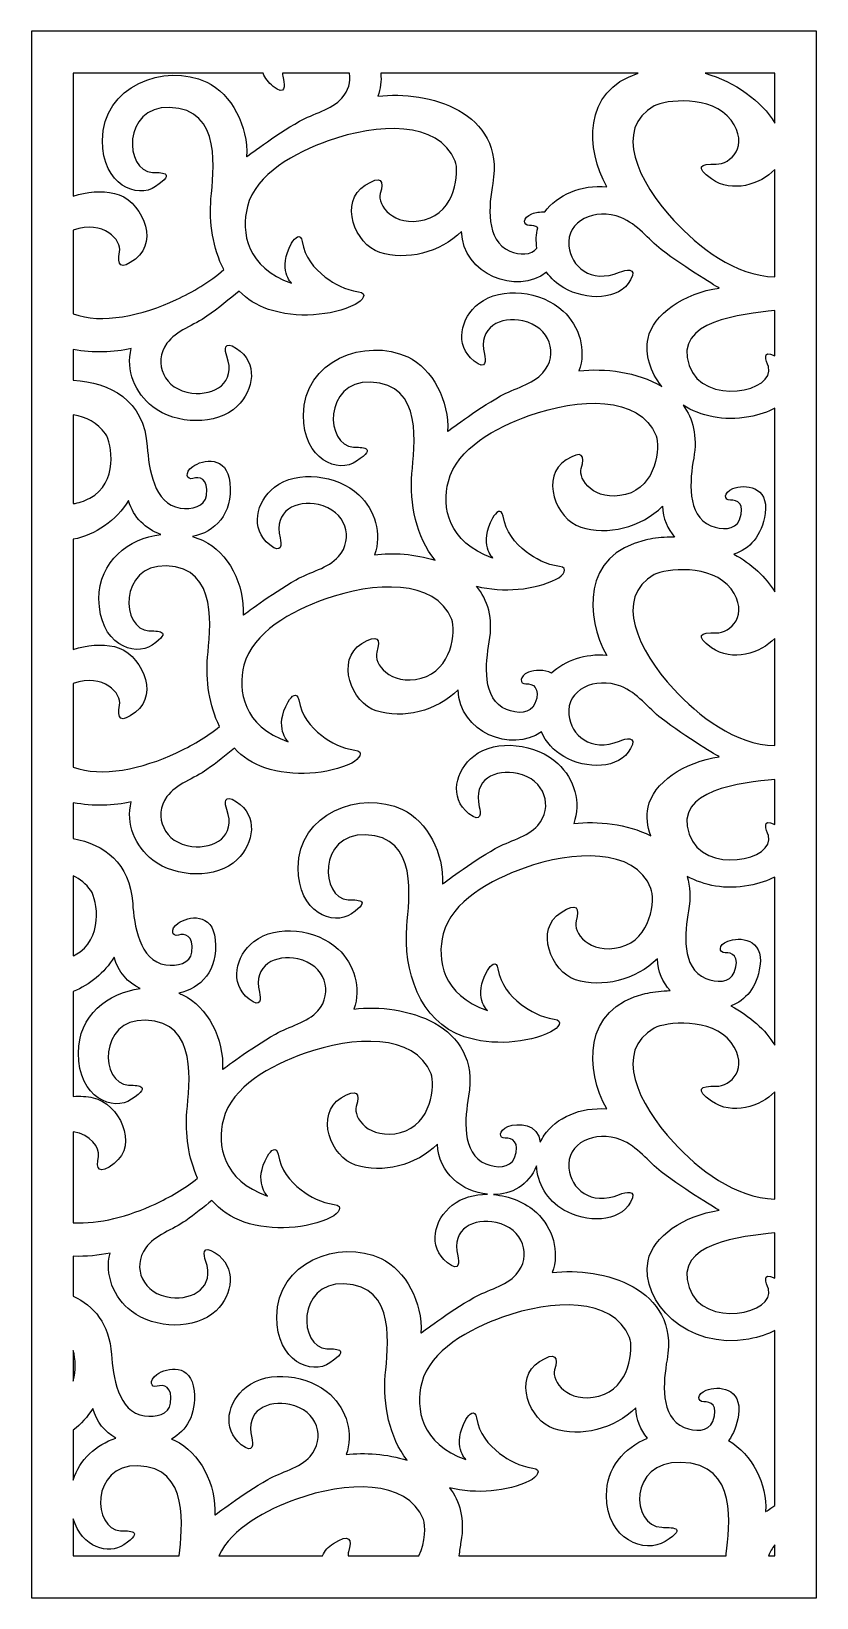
# Model space of a CAD drawing. Header units: centimetres. Extents: x -15.6 to -8.9, y -3.7 to 9.5.
import ezdxf

# ---------------------------------------------------------------- set-up
doc = ezdxf.new("R2010")
doc.units = ezdxf.units.CM
doc.header["$MEASUREMENT"] = 0
doc.layers.add('layer 1', color=7, linetype='Continuous')

msp = doc.modelspace()

# ---------------------------------------------------------------- linework, layer by layer
at = {"layer": 'layer 1', "color": 250}
for points, knots in [([(-15.57213, 9.5), (-15.57213, 9.5), (-8.93278, 9.5), (-8.93278, 9.5), (-8.93278, 9.5), (-8.93278, 9.5), (-8.93278, -3.74711), (-8.93278, -3.74711), (-8.93278, -3.74711), (-8.93278, -3.74711), (-15.57213, -3.74711), (-15.57213, -3.74711), (-15.57213, -3.74711), (-15.57213, -3.74711), (-15.57213, 9.5), (-15.57213, 9.5)], [0, 0, 0, 0, 0.2, 0.2, 0.2, 0.2, 0.4, 0.4, 0.4, 0.4, 0.6, 0.6, 0.6, 0.6, 1, 1, 1, 1]), ([(-15.21746, 9.14532), (-15.21746, 9.14532), (-15.21746, 9.14532), (-15.21746, 9.14532), (-15.21746, 9.14532), (-15.21746, 9.14532), (-13.61313, 9.14532), (-13.61313, 9.14532), (-13.61313, 9.14532), (-13.59657, 9.1047), (-13.56878, 9.06679), (-13.52796, 9.03442), (-13.52796, 9.03442), (-13.4205, 8.94926), (-13.42796, 9.04327), (-13.44023, 9.09231), (-13.44023, 9.09231), (-13.44488, 9.11088), (-13.44792, 9.12856), (-13.44947, 9.14532), (-13.44947, 9.14532), (-13.44947, 9.14532), (-12.88141, 9.14532), (-12.88141, 9.14532), (-12.88141, 9.14532), (-12.87086, 9.07371), (-12.89139, 8.99767), (-12.94612, 8.93521), (-12.94612, 8.93521), (-13.03216, 8.837), (-13.19194, 8.8039), (-13.30491, 8.73957), (-13.30491, 8.73957), (-13.52073, 8.6166), (-13.75224, 8.43927), (-13.75224, 8.43927), (-13.75224, 8.43927), (-13.73705, 8.69505), (-13.87986, 8.97289), (-14.08923, 9.07014), (-14.08923, 9.07014), (-14.4478, 9.23672), (-14.97125, 9.0388), (-14.97125, 8.57715), (-14.97125, 8.57715), (-14.97121, 8.19629), (-14.6748, 8.08177), (-14.52134, 8.18715), (-14.52134, 8.18715), (-14.33632, 8.31426), (-14.48434, 8.30427), (-14.54857, 8.30689), (-14.54857, 8.30689), (-14.78586, 8.31659), (-14.80598, 8.86734), (-14.40344, 8.8565), (-14.40344, 8.8565), (-13.94969, 8.84426), (-14.03511, 8.30855), (-14.05335, 8.08372), (-14.05335, 8.08372), (-14.06956, 7.88427), (-14.03795, 7.66459), (-13.94523, 7.48462), (-13.94523, 7.48462), (-14.06334, 7.37978), (-14.21021, 7.29456), (-14.34562, 7.23127), (-14.34562, 7.23127), (-14.63216, 7.0973), (-14.98127, 7.01924), (-15.21746, 7.11166), (-15.21746, 7.11166), (-15.21746, 7.11166), (-15.21746, 7.81934), (-15.21746, 7.81934), (-15.21746, 7.81934), (-14.96087, 7.90865), (-14.80649, 7.73142), (-14.82559, 7.63447), (-14.82559, 7.63447), (-14.8479, 7.52108), (-14.82036, 7.47653), (-14.69226, 7.57442), (-14.69226, 7.57442), (-14.48069, 7.73611), (-14.65464, 8.08294), (-14.86851, 8.12975), (-14.86851, 8.12975), (-14.9799, 8.15411), (-15.10225, 8.14454), (-15.21746, 8.10565), (-15.21746, 8.10565), (-15.21746, 8.10565), (-15.21746, 9.14532), (-15.21746, 9.14532)], [0, 0, 0, 0, 0.04, 0.04, 0.04, 0.04, 0.08, 0.08, 0.08, 0.08, 0.12, 0.12, 0.12, 0.12, 0.16, 0.16, 0.16, 0.16, 0.2, 0.2, 0.2, 0.2, 0.24, 0.24, 0.24, 0.24, 0.28, 0.28, 0.28, 0.28, 0.32, 0.32, 0.32, 0.32, 0.36, 0.36, 0.36, 0.36, 0.4, 0.4, 0.4, 0.4, 0.44, 0.44, 0.44, 0.44, 0.48, 0.48, 0.48, 0.48, 0.52, 0.52, 0.52, 0.52, 0.56, 0.56, 0.56, 0.56, 0.6, 0.6, 0.6, 0.6, 0.64, 0.64, 0.64, 0.64, 0.68, 0.68, 0.68, 0.68, 0.72, 0.72, 0.72, 0.72, 0.76, 0.76, 0.76, 0.76, 0.8, 0.8, 0.8, 0.8, 0.84, 0.84, 0.84, 0.84, 0.88, 0.88, 0.88, 0.88, 0.92, 0.92, 0.92, 0.92, 1, 1, 1, 1]), ([(-12.6181, 9.14532), (-12.6181, 9.14532), (-12.6181, 9.14532), (-12.6181, 9.14532), (-12.6181, 9.14532), (-12.6181, 9.14532), (-10.44174, 9.14532), (-10.44174, 9.14532), (-10.44174, 9.14532), (-10.91597, 8.99806), (-10.88177, 8.49643), (-10.7072, 8.18606), (-10.7072, 8.18606), (-10.92302, 8.20533), (-11.12905, 8.11418), (-11.23026, 7.97233), (-11.23026, 7.97233), (-11.27026, 7.97507), (-11.30989, 7.9684), (-11.33964, 7.95674), (-11.33964, 7.95674), (-11.42305, 7.92406), (-11.41583, 7.85519), (-11.36141, 7.85878), (-11.36141, 7.85878), (-11.33799, 7.86036), (-11.31061, 7.85515), (-11.29126, 7.8378), (-11.29126, 7.8378), (-11.30459, 7.78292), (-11.30683, 7.72479), (-11.29832, 7.66743), (-11.29832, 7.66743), (-11.34389, 7.60242), (-11.4453, 7.60839), (-11.52578, 7.64125), (-11.52578, 7.64125), (-11.73635, 7.72717), (-11.70312, 8.03472), (-11.67159, 8.21274), (-11.67159, 8.21274), (-11.56358, 8.82283), (-12.21957, 9.00304), (-12.64209, 8.95081), (-12.64209, 8.95081), (-12.61872, 9.01363), (-12.61147, 9.08005), (-12.6181, 9.14532)], [0, 0, 0, 0, 0.07692308, 0.07692308, 0.07692308, 0.07692308, 0.15384615, 0.15384615, 0.15384615, 0.15384615, 0.23076923, 0.23076923, 0.23076923, 0.23076923, 0.30769231, 0.30769231, 0.30769231, 0.30769231, 0.38461538, 0.38461538, 0.38461538, 0.38461538, 0.46153846, 0.46153846, 0.46153846, 0.46153846, 0.53846154, 0.53846154, 0.53846154, 0.53846154, 0.61538462, 0.61538462, 0.61538462, 0.61538462, 0.69230769, 0.69230769, 0.69230769, 0.69230769, 0.76923077, 0.76923077, 0.76923077, 0.76923077, 0.84615385, 0.84615385, 0.84615385, 0.84615385, 1, 1, 1, 1]), ([(-9.87528, 9.14532), (-9.87528, 9.14532), (-9.87528, 9.14532), (-9.87528, 9.14532), (-9.87528, 9.14532), (-9.87528, 9.14532), (-9.28747, 9.14532), (-9.28747, 9.14532), (-9.28747, 9.14532), (-9.28747, 9.14532), (-9.28747, 8.72447), (-9.28747, 8.72447), (-9.28747, 8.72447), (-9.39729, 8.91106), (-9.62404, 9.0724), (-9.87528, 9.14532)], [0, 0, 0, 0, 0.2, 0.2, 0.2, 0.2, 0.4, 0.4, 0.4, 0.4, 0.6, 0.6, 0.6, 0.6, 1, 1, 1, 1]), ([(-9.28747, 8.33073), (-9.28747, 8.33073), (-9.28747, 8.33073), (-9.28747, 8.33073), (-9.28747, 8.33073), (-9.28747, 8.33073), (-9.28747, 7.42394), (-9.28747, 7.42394), (-9.28747, 7.42394), (-9.62101, 7.42925), (-9.93594, 7.67952), (-10.14125, 7.90103), (-10.14125, 7.90103), (-10.44491, 8.22853), (-10.65169, 8.67571), (-10.30578, 8.86953), (-10.30578, 8.86953), (-10.21527, 8.92019), (-9.81914, 8.96541), (-9.65667, 8.74891), (-9.65667, 8.74891), (-9.49418, 8.53243), (-9.6652, 8.37266), (-9.78201, 8.37728), (-9.78201, 8.37728), (-9.91833, 8.38265), (-9.96374, 8.35264), (-9.82159, 8.25158), (-9.82159, 8.25158), (-9.64829, 8.12837), (-9.40536, 8.20409), (-9.28747, 8.33073)], [0, 0, 0, 0, 0.11111111, 0.11111111, 0.11111111, 0.11111111, 0.22222222, 0.22222222, 0.22222222, 0.22222222, 0.33333333, 0.33333333, 0.33333333, 0.33333333, 0.44444444, 0.44444444, 0.44444444, 0.44444444, 0.55555556, 0.55555556, 0.55555556, 0.55555556, 0.66666667, 0.66666667, 0.66666667, 0.66666667, 0.77777778, 0.77777778, 0.77777778, 0.77777778, 1, 1, 1, 1]), ([(-15.21746, 6.54925), (-15.21746, 6.54925), (-15.21746, 6.54925), (-15.21746, 6.54925), (-15.21746, 6.54925), (-15.21746, 6.54925), (-15.21746, 6.80942), (-15.21746, 6.80942), (-15.21746, 6.80942), (-15.05068, 6.7775), (-14.873, 6.78411), (-14.72684, 6.81661), (-14.72684, 6.81661), (-14.77502, 6.63566), (-14.6954, 6.43871), (-14.54577, 6.32448), (-14.54577, 6.32448), (-14.34824, 6.17369), (-14.00652, 6.16199), (-13.83117, 6.329), (-13.83117, 6.329), (-13.68841, 6.46492), (-13.65469, 6.70024), (-13.83702, 6.81824), (-13.83702, 6.81824), (-13.95214, 6.89275), (-13.93571, 6.79988), (-13.91879, 6.75223), (-13.91879, 6.75223), (-13.8384, 6.52573), (-14.02476, 6.41809), (-14.214, 6.44021), (-14.214, 6.44021), (-14.45068, 6.46794), (-14.54492, 6.69553), (-14.4257, 6.8613), (-14.4257, 6.8613), (-14.34946, 6.96728), (-14.19357, 7.0155), (-14.0873, 7.0904), (-14.0873, 7.0904), (-13.99133, 7.15801), (-13.89304, 7.23804), (-13.81606, 7.30367), (-13.81606, 7.30367), (-13.74904, 7.23553), (-13.66687, 7.18159), (-13.56805, 7.14845), (-13.56805, 7.14845), (-13.33177, 7.06927), (-13.03412, 7.09158), (-12.83452, 7.18926), (-12.83452, 7.18926), (-12.77114, 7.22029), (-12.72372, 7.28736), (-12.80702, 7.29802), (-12.80702, 7.29802), (-12.92043, 7.31257), (-13.01021, 7.36362), (-13.08709, 7.42164), (-13.08709, 7.42164), (-13.18587, 7.4963), (-13.25863, 7.59091), (-13.28283, 7.72269), (-13.28283, 7.72269), (-13.29649, 7.79699), (-13.34309, 7.75654), (-13.37135, 7.70723), (-13.37135, 7.70723), (-13.49711, 7.48795), (-13.3713, 7.36904), (-13.3713, 7.36904), (-13.3713, 7.36904), (-13.75323, 7.50185), (-13.80061, 7.80027), (-13.74534, 8.01764), (-13.74534, 8.01764), (-13.67523, 8.29337), (-13.34154, 8.47503), (-13.06127, 8.57461), (-13.06127, 8.57461), (-12.64902, 8.72105), (-12.12773, 8.74971), (-11.98905, 8.40301), (-11.98905, 8.40301), (-11.95276, 8.31229), (-11.9836, 7.97134), (-12.24844, 7.90601), (-12.24844, 7.90601), (-12.51329, 7.84074), (-12.65049, 8.0324), (-12.62212, 8.12725), (-12.62212, 8.12725), (-12.58906, 8.23801), (-12.61219, 8.28496), (-12.7491, 8.19982), (-12.7491, 8.19982), (-12.97518, 8.05915), (-12.83523, 7.69721), (-12.62686, 7.63014), (-12.62686, 7.63014), (-12.40237, 7.55791), (-12.11744, 7.62579), (-11.93461, 7.80802), (-11.93461, 7.80802), (-11.92696, 7.44265), (-11.46556, 7.26558), (-11.2164, 7.4633), (-11.2164, 7.4633), (-11.17936, 7.41109), (-11.13074, 7.36533), (-11.07087, 7.33088), (-11.07087, 7.33088), (-10.88135, 7.22166), (-10.60123, 7.22166), (-10.50546, 7.39814), (-10.50546, 7.39814), (-10.44503, 7.50955), (-10.54888, 7.48324), (-10.60031, 7.46218), (-10.60031, 7.46218), (-10.84463, 7.36223), (-11.01115, 7.51364), (-11.02801, 7.68404), (-11.02801, 7.68404), (-11.04907, 7.89722), (-10.80659, 8.00955), (-10.58783, 7.92498), (-10.58783, 7.92498), (-10.44788, 7.87089), (-10.35699, 7.73897), (-10.24645, 7.65434), (-10.24645, 7.65434), (-10.03509, 7.49264), (-9.757, 7.32881), (-9.757, 7.32881), (-9.757, 7.32881), (-10.05151, 7.288), (-10.3181, 7.10517), (-10.35815, 6.90257), (-10.35815, 6.90257), (-10.38512, 6.76599), (-10.33964, 6.61914), (-10.24271, 6.49718), (-10.24271, 6.49718), (-10.44768, 6.61964), (-10.7261, 6.65412), (-10.94299, 6.62732), (-10.94299, 6.62732), (-10.87771, 6.80282), (-10.9381, 7.00646), (-11.0761, 7.13453), (-11.0761, 7.13453), (-11.25826, 7.30354), (-11.59728, 7.3479), (-11.78783, 7.19848), (-11.78783, 7.19848), (-11.94297, 7.07685), (-11.99906, 6.84582), (-11.82888, 6.71092), (-11.82888, 6.71092), (-11.72141, 6.62574), (-11.72887, 6.71973), (-11.74114, 6.76882), (-11.74114, 6.76882), (-11.79949, 7.00199), (-11.60367, 7.09127), (-11.41741, 7.05109), (-11.41741, 7.05109), (-11.18449, 7.00081), (-11.11247, 6.76525), (-11.24704, 6.6117), (-11.24704, 6.6117), (-11.33309, 6.51346), (-11.49287, 6.4804), (-11.60585, 6.41605), (-11.60585, 6.41605), (-11.82166, 6.2931), (-12.05316, 6.11574), (-12.05316, 6.11574), (-12.05316, 6.11574), (-12.03796, 6.37154), (-12.18077, 6.64936), (-12.39015, 6.74665), (-12.39015, 6.74665), (-12.74872, 6.9132), (-13.27218, 6.71526), (-13.27214, 6.2536), (-13.27214, 6.2536), (-13.27214, 5.87274), (-12.97573, 5.75824), (-12.82228, 5.86363), (-12.82228, 5.86363), (-12.63726, 5.99072), (-12.78528, 5.98076), (-12.84951, 5.98338), (-12.84951, 5.98338), (-13.08678, 5.99307), (-13.1069, 6.54384), (-12.70438, 6.53297), (-12.70438, 6.53297), (-12.25059, 6.52076), (-12.33605, 5.98506), (-12.35428, 5.76023), (-12.35428, 5.76023), (-12.3748, 5.50745), (-12.31858, 5.22217), (-12.15848, 5.02639), (-12.15848, 5.02639), (-12.32776, 5.08029), (-12.51531, 5.09268), (-12.67112, 5.07342), (-12.67112, 5.07342), (-12.60583, 5.24896), (-12.66622, 5.45261), (-12.80421, 5.58068), (-12.80421, 5.58068), (-12.98638, 5.74968), (-13.32541, 5.79405), (-13.51596, 5.64462), (-13.51596, 5.64462), (-13.67108, 5.523), (-13.72718, 5.29197), (-13.55701, 5.15704), (-13.55701, 5.15704), (-13.44953, 5.07189), (-13.45699, 5.16587), (-13.46926, 5.21493), (-13.46926, 5.21493), (-13.52761, 5.44814), (-13.33178, 5.53741), (-13.14554, 5.49723), (-13.14554, 5.49723), (-12.9126, 5.44696), (-12.84059, 5.2114), (-12.97516, 5.05781), (-12.97516, 5.05781), (-13.06122, 4.9596), (-13.221, 4.92655), (-13.33396, 4.86221), (-13.33396, 4.86221), (-13.54978, 4.73924), (-13.78128, 4.56187), (-13.78128, 4.56187), (-13.78128, 4.56187), (-13.7661, 4.81769), (-13.90891, 5.09552), (-14.11828, 5.19279), (-14.11828, 5.19279), (-14.14768, 5.20644), (-14.17824, 5.21757), (-14.20946, 5.22637), (-14.20946, 5.22637), (-14.0222, 5.26482), (-13.86622, 5.41463), (-13.89334, 5.68055), (-13.89334, 5.68055), (-13.91723, 5.91524), (-14.12191, 5.88036), (-14.20807, 5.81922), (-14.20807, 5.81922), (-14.28117, 5.76744), (-14.25758, 5.70234), (-14.20564, 5.71896), (-14.20564, 5.71896), (-14.15373, 5.73553), (-14.07187, 5.72224), (-14.09149, 5.57536), (-14.09149, 5.57536), (-14.10437, 5.47894), (-14.21719, 5.45431), (-14.31278, 5.46822), (-14.31278, 5.46822), (-14.53785, 5.50092), (-14.57966, 5.80739), (-14.59191, 5.98781), (-14.59191, 5.98781), (-14.61892, 6.38432), (-14.90842, 6.5335), (-15.21746, 6.54925)], [0, 0, 0, 0, 0.01408451, 0.01408451, 0.01408451, 0.01408451, 0.02816901, 0.02816901, 0.02816901, 0.02816901, 0.04225352, 0.04225352, 0.04225352, 0.04225352, 0.05633803, 0.05633803, 0.05633803, 0.05633803, 0.07042254, 0.07042254, 0.07042254, 0.07042254, 0.08450704, 0.08450704, 0.08450704, 0.08450704, 0.09859155, 0.09859155, 0.09859155, 0.09859155, 0.11267606, 0.11267606, 0.11267606, 0.11267606, 0.12676056, 0.12676056, 0.12676056, 0.12676056, 0.14084507, 0.14084507, 0.14084507, 0.14084507, 0.15492958, 0.15492958, 0.15492958, 0.15492958, 0.16901408, 0.16901408, 0.16901408, 0.16901408, 0.18309859, 0.18309859, 0.18309859, 0.18309859, 0.1971831, 0.1971831, 0.1971831, 0.1971831, 0.21126761, 0.21126761, 0.21126761, 0.21126761, 0.22535211, 0.22535211, 0.22535211, 0.22535211, 0.23943662, 0.23943662, 0.23943662, 0.23943662, 0.25352113, 0.25352113, 0.25352113, 0.25352113, 0.26760563, 0.26760563, 0.26760563, 0.26760563, 0.28169014, 0.28169014, 0.28169014, 0.28169014, 0.29577465, 0.29577465, 0.29577465, 0.29577465, 0.30985915, 0.30985915, 0.30985915, 0.30985915, 0.32394366, 0.32394366, 0.32394366, 0.32394366, 0.33802817, 0.33802817, 0.33802817, 0.33802817, 0.35211268, 0.35211268, 0.35211268, 0.35211268, 0.36619718, 0.36619718, 0.36619718, 0.36619718, 0.38028169, 0.38028169, 0.38028169, 0.38028169, 0.3943662, 0.3943662, 0.3943662, 0.3943662, 0.4084507, 0.4084507, 0.4084507, 0.4084507, 0.42253521, 0.42253521, 0.42253521, 0.42253521, 0.43661972, 0.43661972, 0.43661972, 0.43661972, 0.45070423, 0.45070423, 0.45070423, 0.45070423, 0.46478873, 0.46478873, 0.46478873, 0.46478873, 0.47887324, 0.47887324, 0.47887324, 0.47887324, 0.49295775, 0.49295775, 0.49295775, 0.49295775, 0.50704225, 0.50704225, 0.50704225, 0.50704225, 0.52112676, 0.52112676, 0.52112676, 0.52112676, 0.53521127, 0.53521127, 0.53521127, 0.53521127, 0.54929577, 0.54929577, 0.54929577, 0.54929577, 0.56338028, 0.56338028, 0.56338028, 0.56338028, 0.57746479, 0.57746479, 0.57746479, 0.57746479, 0.5915493, 0.5915493, 0.5915493, 0.5915493, 0.6056338, 0.6056338, 0.6056338, 0.6056338, 0.61971831, 0.61971831, 0.61971831, 0.61971831, 0.63380282, 0.63380282, 0.63380282, 0.63380282, 0.64788732, 0.64788732, 0.64788732, 0.64788732, 0.66197183, 0.66197183, 0.66197183, 0.66197183, 0.67605634, 0.67605634, 0.67605634, 0.67605634, 0.69014085, 0.69014085, 0.69014085, 0.69014085, 0.70422535, 0.70422535, 0.70422535, 0.70422535, 0.71830986, 0.71830986, 0.71830986, 0.71830986, 0.73239437, 0.73239437, 0.73239437, 0.73239437, 0.74647887, 0.74647887, 0.74647887, 0.74647887, 0.76056338, 0.76056338, 0.76056338, 0.76056338, 0.77464789, 0.77464789, 0.77464789, 0.77464789, 0.78873239, 0.78873239, 0.78873239, 0.78873239, 0.8028169, 0.8028169, 0.8028169, 0.8028169, 0.81690141, 0.81690141, 0.81690141, 0.81690141, 0.83098592, 0.83098592, 0.83098592, 0.83098592, 0.84507042, 0.84507042, 0.84507042, 0.84507042, 0.85915493, 0.85915493, 0.85915493, 0.85915493, 0.87323944, 0.87323944, 0.87323944, 0.87323944, 0.88732394, 0.88732394, 0.88732394, 0.88732394, 0.90140845, 0.90140845, 0.90140845, 0.90140845, 0.91549296, 0.91549296, 0.91549296, 0.91549296, 0.92957746, 0.92957746, 0.92957746, 0.92957746, 0.94366197, 0.94366197, 0.94366197, 0.94366197, 0.95774648, 0.95774648, 0.95774648, 0.95774648, 0.97183099, 0.97183099, 0.97183099, 0.97183099, 1, 1, 1, 1]), ([(-9.28747, 7.13818), (-9.28747, 7.13818), (-9.28747, 7.13818), (-9.28747, 7.13818), (-9.28747, 7.13818), (-9.28747, 7.13818), (-9.28747, 6.7559), (-9.28747, 6.7559), (-9.28747, 6.7559), (-9.40356, 6.81241), (-9.35667, 6.71263), (-9.34082, 6.66436), (-9.34082, 6.66436), (-9.2724, 6.45601), (-9.88889, 6.32218), (-10.01123, 6.67447), (-10.01123, 6.67447), (-10.14363, 7.05551), (-9.56472, 7.10672), (-9.28747, 7.13818)], [0, 0, 0, 0, 0.16666667, 0.16666667, 0.16666667, 0.16666667, 0.33333333, 0.33333333, 0.33333333, 0.33333333, 0.5, 0.5, 0.5, 0.5, 0.66666667, 0.66666667, 0.66666667, 0.66666667, 1, 1, 1, 1]), ([(-10.13351, 5.2219), (-10.13351, 5.2219), (-10.13351, 5.2219), (-10.13351, 5.2219), (-10.13351, 5.2219), (-10.19419, 5.29118), (-10.23334, 5.38016), (-10.23555, 5.48448), (-10.23555, 5.48448), (-10.41836, 5.30223), (-10.70328, 5.23436), (-10.9278, 5.30665), (-10.9278, 5.30665), (-11.13617, 5.37371), (-11.27612, 5.7356), (-11.05003, 5.87627), (-11.05003, 5.87627), (-10.91313, 5.96145), (-10.88996, 5.91446), (-10.92305, 5.80376), (-10.92305, 5.80376), (-10.9514, 5.7089), (-10.81421, 5.5172), (-10.54937, 5.58252), (-10.54937, 5.58252), (-10.28453, 5.6478), (-10.25367, 5.98877), (-10.28997, 6.07946), (-10.28997, 6.07946), (-10.42864, 6.42618), (-10.94994, 6.39756), (-11.36219, 6.25105), (-11.36219, 6.25105), (-11.64246, 6.1515), (-11.97614, 5.96988), (-12.04626, 5.6941), (-12.04626, 5.6941), (-12.10154, 5.47677), (-12.05415, 5.17833), (-11.67224, 5.04548), (-11.67224, 5.04548), (-11.67224, 5.04548), (-11.79801, 5.16442), (-11.67229, 5.38369), (-11.67229, 5.38369), (-11.64401, 5.43298), (-11.59742, 5.47348), (-11.58377, 5.39918), (-11.58377, 5.39918), (-11.55954, 5.26739), (-11.48679, 5.17275), (-11.38801, 5.09815), (-11.38801, 5.09815), (-11.31115, 5.04008), (-11.22137, 4.98904), (-11.10796, 4.9745), (-11.10796, 4.9745), (-11.02465, 4.96383), (-11.07206, 4.89676), (-11.13543, 4.86576), (-11.13543, 4.86576), (-11.31836, 4.77621), (-11.58365, 4.74998), (-11.80858, 4.80721), (-11.80858, 4.80721), (-11.71298, 4.69229), (-11.66486, 4.53744), (-11.70065, 4.33537), (-11.70065, 4.33537), (-11.73217, 4.15732), (-11.7654, 3.84977), (-11.55484, 3.76385), (-11.55484, 3.76385), (-11.46537, 3.72734), (-11.34995, 3.72405), (-11.31426, 3.81454), (-11.31426, 3.81454), (-11.25984, 3.95238), (-11.33602, 3.98505), (-11.39045, 3.98144), (-11.39045, 3.98144), (-11.44485, 3.9778), (-11.4521, 4.04671), (-11.36867, 4.07939), (-11.36867, 4.07939), (-11.31699, 4.0996), (-11.23534, 4.10492), (-11.17427, 4.07153), (-11.17427, 4.07153), (-11.06312, 4.17592), (-10.88862, 4.23779), (-10.7072, 4.22155), (-10.7072, 4.22155), (-10.88881, 4.5445), (-10.91862, 5.07448), (-10.3819, 5.19694), (-10.3819, 5.19694), (-10.32634, 5.20961), (-10.26478, 5.21796), (-10.19666, 5.22121), (-10.19666, 5.22121), (-10.17569, 5.22221), (-10.15465, 5.22238), (-10.13351, 5.2219)], [0, 0, 0, 0, 0.03703704, 0.03703704, 0.03703704, 0.03703704, 0.07407407, 0.07407407, 0.07407407, 0.07407407, 0.11111111, 0.11111111, 0.11111111, 0.11111111, 0.14814815, 0.14814815, 0.14814815, 0.14814815, 0.18518519, 0.18518519, 0.18518519, 0.18518519, 0.22222222, 0.22222222, 0.22222222, 0.22222222, 0.25925926, 0.25925926, 0.25925926, 0.25925926, 0.2962963, 0.2962963, 0.2962963, 0.2962963, 0.33333333, 0.33333333, 0.33333333, 0.33333333, 0.37037037, 0.37037037, 0.37037037, 0.37037037, 0.40740741, 0.40740741, 0.40740741, 0.40740741, 0.44444444, 0.44444444, 0.44444444, 0.44444444, 0.48148148, 0.48148148, 0.48148148, 0.48148148, 0.51851852, 0.51851852, 0.51851852, 0.51851852, 0.55555556, 0.55555556, 0.55555556, 0.55555556, 0.59259259, 0.59259259, 0.59259259, 0.59259259, 0.62962963, 0.62962963, 0.62962963, 0.62962963, 0.66666667, 0.66666667, 0.66666667, 0.66666667, 0.7037037, 0.7037037, 0.7037037, 0.7037037, 0.74074074, 0.74074074, 0.74074074, 0.74074074, 0.77777778, 0.77777778, 0.77777778, 0.77777778, 0.81481481, 0.81481481, 0.81481481, 0.81481481, 0.85185185, 0.85185185, 0.85185185, 0.85185185, 0.88888889, 0.88888889, 0.88888889, 0.88888889, 0.92592593, 0.92592593, 0.92592593, 0.92592593, 1, 1, 1, 1]), ([(-15.21746, 5.50557), (-15.21746, 5.50557), (-15.21746, 5.50557), (-15.21746, 5.50557), (-15.21746, 5.50557), (-15.21746, 5.50557), (-15.21746, 6.25738), (-15.21746, 6.25738), (-15.21746, 6.25738), (-15.10814, 6.24021), (-15.01346, 6.1901), (-14.94583, 6.09605), (-14.94583, 6.09605), (-14.88875, 6.01676), (-14.8366, 5.67838), (-15.07795, 5.55128), (-15.07795, 5.55128), (-15.12742, 5.52522), (-15.17426, 5.51098), (-15.21746, 5.50557)], [0, 0, 0, 0, 0.16666667, 0.16666667, 0.16666667, 0.16666667, 0.33333333, 0.33333333, 0.33333333, 0.33333333, 0.5, 0.5, 0.5, 0.5, 0.66666667, 0.66666667, 0.66666667, 0.66666667, 1, 1, 1, 1]), ([(-9.28747, 6.31234), (-9.28747, 6.31234), (-9.28747, 6.31234), (-9.28747, 6.31234), (-9.28747, 6.31234), (-9.28747, 6.31234), (-9.28747, 4.76004), (-9.28747, 4.76004), (-9.28747, 4.76004), (-9.36004, 4.88332), (-9.48365, 4.99553), (-9.63167, 5.07856), (-9.63167, 5.07856), (-9.50229, 5.1211), (-9.39585, 5.2306), (-9.36846, 5.42279), (-9.36846, 5.42279), (-9.33519, 5.65637), (-9.54219, 5.67176), (-9.64056, 5.63325), (-9.64056, 5.63325), (-9.72398, 5.60057), (-9.71673, 5.53165), (-9.66233, 5.53528), (-9.66233, 5.53528), (-9.60791, 5.5389), (-9.53173, 5.50624), (-9.58614, 5.36839), (-9.58614, 5.36839), (-9.62184, 5.27791), (-9.73725, 5.28119), (-9.82672, 5.3177), (-9.82672, 5.3177), (-10.03728, 5.40363), (-10.00406, 5.71116), (-9.97253, 5.88922), (-9.97253, 5.88922), (-9.93908, 6.07809), (-9.97894, 6.22571), (-10.06239, 6.33806), (-10.06239, 6.33806), (-9.91328, 6.24587), (-9.71964, 6.19977), (-9.5052, 6.23979), (-9.5052, 6.23979), (-9.41603, 6.25643), (-9.34412, 6.28175), (-9.28747, 6.31234)], [0, 0, 0, 0, 0.07692308, 0.07692308, 0.07692308, 0.07692308, 0.15384615, 0.15384615, 0.15384615, 0.15384615, 0.23076923, 0.23076923, 0.23076923, 0.23076923, 0.30769231, 0.30769231, 0.30769231, 0.30769231, 0.38461538, 0.38461538, 0.38461538, 0.38461538, 0.46153846, 0.46153846, 0.46153846, 0.46153846, 0.53846154, 0.53846154, 0.53846154, 0.53846154, 0.61538462, 0.61538462, 0.61538462, 0.61538462, 0.69230769, 0.69230769, 0.69230769, 0.69230769, 0.76923077, 0.76923077, 0.76923077, 0.76923077, 0.84615385, 0.84615385, 0.84615385, 0.84615385, 1, 1, 1, 1]), ([(-15.21746, 3.27784), (-15.21746, 3.27784), (-15.21746, 3.27784), (-15.21746, 3.27784), (-15.21746, 3.27784), (-15.21746, 3.27784), (-15.21746, 3.9855), (-15.21746, 3.9855), (-15.21746, 3.9855), (-14.96087, 4.07482), (-14.80649, 3.89763), (-14.82559, 3.80063), (-14.82559, 3.80063), (-14.8479, 3.68725), (-14.82036, 3.6427), (-14.69226, 3.7406), (-14.69226, 3.7406), (-14.48069, 3.90227), (-14.65464, 4.24913), (-14.86851, 4.29591), (-14.86851, 4.29591), (-14.9799, 4.32033), (-15.10225, 4.31076), (-15.21746, 4.27186), (-15.21746, 4.27186), (-15.21746, 4.27186), (-15.21746, 5.20382), (-15.21746, 5.20382), (-15.21746, 5.20382), (-15.03256, 5.24145), (-14.85317, 5.36065), (-14.74971, 5.53168), (-14.74971, 5.53168), (-14.71038, 5.3861), (-14.60371, 5.29026), (-14.47838, 5.24561), (-14.47838, 5.24561), (-14.75083, 5.21143), (-15.0003, 5.01847), (-15.00027, 4.69974), (-15.00027, 4.69974), (-15.00027, 4.31889), (-14.70385, 4.20437), (-14.55042, 4.30978), (-14.55042, 4.30978), (-14.36537, 4.43686), (-14.51339, 4.42691), (-14.57762, 4.42952), (-14.57762, 4.42952), (-14.81491, 4.43919), (-14.83503, 4.98999), (-14.4325, 4.97912), (-14.4325, 4.97912), (-13.97873, 4.96691), (-14.06416, 4.43118), (-14.0824, 4.20637), (-14.0824, 4.20637), (-14.0982, 4.01176), (-14.06849, 3.79786), (-13.98093, 3.62044), (-13.98093, 3.62044), (-14.09217, 3.52941), (-14.22355, 3.45453), (-14.34562, 3.39745), (-14.34562, 3.39745), (-14.63216, 3.26348), (-14.98127, 3.18544), (-15.21746, 3.27784)], [0, 0, 0, 0, 0.05555556, 0.05555556, 0.05555556, 0.05555556, 0.11111111, 0.11111111, 0.11111111, 0.11111111, 0.16666667, 0.16666667, 0.16666667, 0.16666667, 0.22222222, 0.22222222, 0.22222222, 0.22222222, 0.27777778, 0.27777778, 0.27777778, 0.27777778, 0.33333333, 0.33333333, 0.33333333, 0.33333333, 0.38888889, 0.38888889, 0.38888889, 0.38888889, 0.44444444, 0.44444444, 0.44444444, 0.44444444, 0.5, 0.5, 0.5, 0.5, 0.55555556, 0.55555556, 0.55555556, 0.55555556, 0.61111111, 0.61111111, 0.61111111, 0.61111111, 0.66666667, 0.66666667, 0.66666667, 0.66666667, 0.72222222, 0.72222222, 0.72222222, 0.72222222, 0.77777778, 0.77777778, 0.77777778, 0.77777778, 0.83333333, 0.83333333, 0.83333333, 0.83333333, 0.88888889, 0.88888889, 0.88888889, 0.88888889, 1, 1, 1, 1]), ([(-9.28747, 4.36626), (-9.28747, 4.36626), (-9.28747, 4.36626), (-9.28747, 4.36626), (-9.28747, 4.36626), (-9.28747, 4.36626), (-9.28747, 3.45945), (-9.28747, 3.45945), (-9.28747, 3.45945), (-9.62101, 3.46478), (-9.93594, 3.71505), (-10.14125, 3.93653), (-10.14125, 3.93653), (-10.44491, 4.26404), (-10.65169, 4.71125), (-10.30578, 4.90503), (-10.30578, 4.90503), (-10.21527, 4.95572), (-9.81914, 5.0009), (-9.65667, 4.78444), (-9.65667, 4.78444), (-9.49418, 4.56797), (-9.6652, 4.4082), (-9.78201, 4.41281), (-9.78201, 4.41281), (-9.91833, 4.41818), (-9.96374, 4.38811), (-9.82159, 4.28708), (-9.82159, 4.28708), (-9.64829, 4.16391), (-9.40536, 4.2396), (-9.28747, 4.36626)], [0, 0, 0, 0, 0.11111111, 0.11111111, 0.11111111, 0.11111111, 0.22222222, 0.22222222, 0.22222222, 0.22222222, 0.33333333, 0.33333333, 0.33333333, 0.33333333, 0.44444444, 0.44444444, 0.44444444, 0.44444444, 0.55555556, 0.55555556, 0.55555556, 0.55555556, 0.66666667, 0.66666667, 0.66666667, 0.66666667, 0.77777778, 0.77777778, 0.77777778, 0.77777778, 1, 1, 1, 1]), ([(-15.21746, 2.67244), (-15.21746, 2.67244), (-15.21746, 2.67244), (-15.21746, 2.67244), (-15.21746, 2.67244), (-15.21746, 2.67244), (-15.21746, 2.97559), (-15.21746, 2.97559), (-15.21746, 2.97559), (-15.05068, 2.94369), (-14.873, 2.95029), (-14.72684, 2.98281), (-14.72684, 2.98281), (-14.77502, 2.80184), (-14.6954, 2.6049), (-14.54577, 2.49067), (-14.54577, 2.49067), (-14.34824, 2.33986), (-14.00652, 2.32821), (-13.83117, 2.49516), (-13.83117, 2.49516), (-13.68841, 2.63111), (-13.65469, 2.86642), (-13.83702, 2.98443), (-13.83702, 2.98443), (-13.95214, 3.05892), (-13.93571, 2.96607), (-13.91879, 2.91841), (-13.91879, 2.91841), (-13.8384, 2.69189), (-14.02476, 2.58425), (-14.214, 2.60643), (-14.214, 2.60643), (-14.45068, 2.63414), (-14.54492, 2.8617), (-14.4257, 3.02747), (-14.4257, 3.02747), (-14.34946, 3.13347), (-14.19357, 3.18172), (-14.0873, 3.25656), (-14.0873, 3.25656), (-14.00693, 3.31319), (-13.92497, 3.37853), (-13.85522, 3.43679), (-13.85522, 3.43679), (-13.7864, 3.36367), (-13.70093, 3.30589), (-13.5971, 3.2711), (-13.5971, 3.2711), (-13.36081, 3.19187), (-13.06314, 3.21423), (-12.86355, 3.31192), (-12.86355, 3.31192), (-12.80018, 3.34291), (-12.75277, 3.40998), (-12.83608, 3.42065), (-12.83608, 3.42065), (-12.94949, 3.43519), (-13.03927, 3.48623), (-13.11613, 3.54429), (-13.11613, 3.54429), (-13.21492, 3.61889), (-13.28766, 3.71354), (-13.31188, 3.84533), (-13.31188, 3.84533), (-13.32554, 3.91963), (-13.37213, 3.87914), (-13.4004, 3.82983), (-13.4004, 3.82983), (-13.52614, 3.61058), (-13.40035, 3.49164), (-13.40035, 3.49164), (-13.40035, 3.49164), (-13.78227, 3.62448), (-13.82966, 3.92291), (-13.77438, 4.14025), (-13.77438, 4.14025), (-13.70426, 4.41601), (-13.37058, 4.59763), (-13.09031, 4.69721), (-13.09031, 4.69721), (-12.67807, 4.8437), (-12.15676, 4.87232), (-12.0181, 4.52561), (-12.0181, 4.52561), (-11.98179, 4.43489), (-12.01266, 4.09394), (-12.27749, 4.02867), (-12.27749, 4.02867), (-12.54233, 3.96334), (-12.67953, 4.15504), (-12.65118, 4.2499), (-12.65118, 4.2499), (-12.6181, 4.36061), (-12.64124, 4.4076), (-12.77814, 4.32242), (-12.77814, 4.32242), (-13.00423, 4.18174), (-12.86428, 3.8198), (-12.65589, 3.75279), (-12.65589, 3.75279), (-12.4314, 3.6805), (-12.14647, 3.74838), (-11.96366, 3.93064), (-11.96366, 3.93064), (-11.95616, 3.57238), (-11.51241, 3.39517), (-11.26024, 3.5748), (-11.26024, 3.5748), (-11.22193, 3.49121), (-11.15837, 3.41679), (-11.07087, 3.36637), (-11.07087, 3.36637), (-10.88135, 3.2572), (-10.60123, 3.2572), (-10.50546, 3.43364), (-10.50546, 3.43364), (-10.44503, 3.54505), (-10.54888, 3.51873), (-10.60031, 3.49771), (-10.60031, 3.49771), (-10.84463, 3.39777), (-11.01115, 3.54914), (-11.02801, 3.71958), (-11.02801, 3.71958), (-11.04907, 3.93272), (-10.80659, 4.04508), (-10.58783, 3.96051), (-10.58783, 3.96051), (-10.44788, 3.90643), (-10.35699, 3.77451), (-10.24645, 3.68985), (-10.24645, 3.68985), (-10.03509, 3.52814), (-9.757, 3.3643), (-9.757, 3.3643), (-9.757, 3.3643), (-10.05151, 3.3235), (-10.3181, 3.14066), (-10.35815, 2.93809), (-10.35815, 2.93809), (-10.3738, 2.85878), (-10.36501, 2.77604), (-10.33591, 2.69666), (-10.33591, 2.69666), (-10.53467, 2.79698), (-10.78686, 2.82431), (-10.98677, 2.79963), (-10.98677, 2.79963), (-10.92149, 2.97514), (-10.98188, 3.17879), (-11.11987, 3.30684), (-11.11987, 3.30684), (-11.30204, 3.47585), (-11.64107, 3.52023), (-11.83163, 3.37081), (-11.83163, 3.37081), (-11.98674, 3.24916), (-12.04285, 3.01818), (-11.87265, 2.88325), (-11.87265, 2.88325), (-11.76519, 2.79806), (-11.77265, 2.89204), (-11.78492, 2.94114), (-11.78492, 2.94114), (-11.84327, 3.17432), (-11.64744, 3.26358), (-11.46121, 3.2234), (-11.46121, 3.2234), (-11.22826, 3.17312), (-11.15625, 2.93757), (-11.29082, 2.78403), (-11.29082, 2.78403), (-11.37687, 2.68578), (-11.53666, 2.65271), (-11.6496, 2.58838), (-11.6496, 2.58838), (-11.86544, 2.46543), (-12.09694, 2.2881), (-12.09694, 2.2881), (-12.09694, 2.2881), (-12.08175, 2.54387), (-12.22457, 2.82169), (-12.43393, 2.91896), (-12.43393, 2.91896), (-12.79251, 3.08553), (-13.31596, 2.88757), (-13.31594, 2.42593), (-13.31594, 2.42593), (-13.31592, 2.04506), (-13.01951, 1.93055), (-12.86608, 2.03595), (-12.86608, 2.03595), (-12.68103, 2.16308), (-12.82905, 2.15308), (-12.89328, 2.1557), (-12.89328, 2.1557), (-13.13056, 2.16537), (-13.15069, 2.71614), (-12.74816, 2.7053), (-12.74816, 2.7053), (-12.29437, 2.69308), (-12.37982, 2.15739), (-12.39807, 1.93256), (-12.39807, 1.93256), (-12.42802, 1.56352), (-12.29441, 1.12519), (-11.91276, 0.99726), (-11.91276, 0.99726), (-11.67647, 0.91804), (-11.37882, 0.94039), (-11.1792, 1.03809), (-11.1792, 1.03809), (-11.11584, 1.06909), (-11.06843, 1.13616), (-11.15174, 1.14683), (-11.15174, 1.14683), (-11.26514, 1.16136), (-11.35493, 1.21241), (-11.43179, 1.27046), (-11.43179, 1.27046), (-11.53058, 1.34511), (-11.60334, 1.43972), (-11.62754, 1.5715), (-11.62754, 1.5715), (-11.6412, 1.64581), (-11.68779, 1.60534), (-11.71604, 1.55601), (-11.71604, 1.55601), (-11.84179, 1.33675), (-11.71601, 1.21781), (-11.71601, 1.21781), (-11.71601, 1.21781), (-12.09795, 1.35065), (-12.14531, 1.64909), (-12.09004, 1.86641), (-12.09004, 1.86641), (-12.01992, 2.14221), (-11.68624, 2.3238), (-11.40597, 2.42338), (-11.40597, 2.42338), (-10.99371, 2.56986), (-10.47241, 2.59854), (-10.33375, 2.25179), (-10.33375, 2.25179), (-10.29745, 2.16109), (-10.32831, 1.82012), (-10.59315, 1.75484), (-10.59315, 1.75484), (-10.85799, 1.68951), (-10.99518, 1.88123), (-10.96683, 1.97608), (-10.96683, 1.97608), (-10.93376, 2.08682), (-10.95691, 2.13378), (-11.0938, 2.04859), (-11.0938, 2.04859), (-11.31989, 1.90796), (-11.17994, 1.54604), (-10.97156, 1.47894), (-10.97156, 1.47894), (-10.74706, 1.40669), (-10.46213, 1.47459), (-10.27932, 1.65679), (-10.27932, 1.65679), (-10.27705, 1.54871), (-10.23504, 1.4572), (-10.17057, 1.38691), (-10.17057, 1.38691), (-10.17931, 1.38672), (-10.18798, 1.38648), (-10.19666, 1.38606), (-10.19666, 1.38606), (-10.26478, 1.38281), (-10.32634, 1.37448), (-10.3819, 1.3618), (-10.3819, 1.3618), (-10.91862, 1.23928), (-10.88881, 0.70934), (-10.7072, 0.3864), (-10.7072, 0.3864), (-10.92764, 0.4061), (-11.13785, 0.31061), (-11.2366, 0.16355), (-11.2366, 0.16355), (-11.24926, 0.1447), (-11.26012, 0.12481), (-11.26915, 0.10414), (-11.26915, 0.10414), (-11.28763, 0.26334), (-11.45703, 0.2709), (-11.54315, 0.23718), (-11.54315, 0.23718), (-11.62657, 0.2045), (-11.61933, 0.13559), (-11.56493, 0.13922), (-11.56493, 0.13922), (-11.5105, 0.14285), (-11.43432, 0.11017), (-11.48873, -0.02765), (-11.48873, -0.02765), (-11.52444, -0.11812), (-11.63984, -0.11488), (-11.72931, -0.0783), (-11.72931, -0.0783), (-11.93988, 0.00756), (-11.90665, 0.31512), (-11.87512, 0.49317), (-11.87512, 0.49317), (-11.76711, 1.10327), (-12.42309, 1.28345), (-12.8456, 1.23126), (-12.8456, 1.23126), (-12.78032, 1.40676), (-12.84069, 1.61041), (-12.9787, 1.73847), (-12.9787, 1.73847), (-13.16085, 1.90749), (-13.49989, 1.95186), (-13.69043, 1.80242), (-13.69043, 1.80242), (-13.84556, 1.68079), (-13.90166, 1.44981), (-13.73147, 1.31486), (-13.73147, 1.31486), (-13.624, 1.22967), (-13.63146, 1.32368), (-13.64374, 1.37275), (-13.64374, 1.37275), (-13.70208, 1.60592), (-13.50627, 1.6952), (-13.32001, 1.65502), (-13.32001, 1.65502), (-13.08709, 1.60475), (-13.01506, 1.36919), (-13.14965, 1.21565), (-13.14965, 1.21565), (-13.23569, 1.11739), (-13.39547, 1.08434), (-13.50844, 1.01999), (-13.50844, 1.01999), (-13.72425, 0.89703), (-13.95575, 0.71971), (-13.95575, 0.71971), (-13.95575, 0.71971), (-13.94058, 0.97547), (-14.08338, 1.25333), (-14.29276, 1.35058), (-14.29276, 1.35058), (-14.30384, 1.35571), (-14.31511, 1.36054), (-14.32648, 1.365), (-14.32648, 1.365), (-14.14208, 1.4055), (-13.98997, 1.55485), (-14.01677, 1.81771), (-14.01677, 1.81771), (-14.04068, 2.05243), (-14.24534, 2.01756), (-14.33153, 1.95642), (-14.33153, 1.95642), (-14.40463, 1.90465), (-14.38103, 1.83954), (-14.3291, 1.85616), (-14.3291, 1.85616), (-14.27719, 1.87273), (-14.19532, 1.85939), (-14.21495, 1.71252), (-14.21495, 1.71252), (-14.22783, 1.61609), (-14.34062, 1.59148), (-14.43621, 1.60541), (-14.43621, 1.60541), (-14.66128, 1.63812), (-14.70311, 1.94459), (-14.71538, 2.12502), (-14.71538, 2.12502), (-14.73873, 2.468), (-14.95852, 2.62584), (-15.21746, 2.67244)], [0, 0, 0, 0, 0.01041667, 0.01041667, 0.01041667, 0.01041667, 0.02083333, 0.02083333, 0.02083333, 0.02083333, 0.03125, 0.03125, 0.03125, 0.03125, 0.04166667, 0.04166667, 0.04166667, 0.04166667, 0.05208333, 0.05208333, 0.05208333, 0.05208333, 0.0625, 0.0625, 0.0625, 0.0625, 0.07291667, 0.07291667, 0.07291667, 0.07291667, 0.08333333, 0.08333333, 0.08333333, 0.08333333, 0.09375, 0.09375, 0.09375, 0.09375, 0.10416667, 0.10416667, 0.10416667, 0.10416667, 0.11458333, 0.11458333, 0.11458333, 0.11458333, 0.125, 0.125, 0.125, 0.125, 0.13541667, 0.13541667, 0.13541667, 0.13541667, 0.14583333, 0.14583333, 0.14583333, 0.14583333, 0.15625, 0.15625, 0.15625, 0.15625, 0.16666667, 0.16666667, 0.16666667, 0.16666667, 0.17708333, 0.17708333, 0.17708333, 0.17708333, 0.1875, 0.1875, 0.1875, 0.1875, 0.19791667, 0.19791667, 0.19791667, 0.19791667, 0.20833333, 0.20833333, 0.20833333, 0.20833333, 0.21875, 0.21875, 0.21875, 0.21875, 0.22916667, 0.22916667, 0.22916667, 0.22916667, 0.23958333, 0.23958333, 0.23958333, 0.23958333, 0.25, 0.25, 0.25, 0.25, 0.26041667, 0.26041667, 0.26041667, 0.26041667, 0.27083333, 0.27083333, 0.27083333, 0.27083333, 0.28125, 0.28125, 0.28125, 0.28125, 0.29166667, 0.29166667, 0.29166667, 0.29166667, 0.30208333, 0.30208333, 0.30208333, 0.30208333, 0.3125, 0.3125, 0.3125, 0.3125, 0.32291667, 0.32291667, 0.32291667, 0.32291667, 0.33333333, 0.33333333, 0.33333333, 0.33333333, 0.34375, 0.34375, 0.34375, 0.34375, 0.35416667, 0.35416667, 0.35416667, 0.35416667, 0.36458333, 0.36458333, 0.36458333, 0.36458333, 0.375, 0.375, 0.375, 0.375, 0.38541667, 0.38541667, 0.38541667, 0.38541667, 0.39583333, 0.39583333, 0.39583333, 0.39583333, 0.40625, 0.40625, 0.40625, 0.40625, 0.41666667, 0.41666667, 0.41666667, 0.41666667, 0.42708333, 0.42708333, 0.42708333, 0.42708333, 0.4375, 0.4375, 0.4375, 0.4375, 0.44791667, 0.44791667, 0.44791667, 0.44791667, 0.45833333, 0.45833333, 0.45833333, 0.45833333, 0.46875, 0.46875, 0.46875, 0.46875, 0.47916667, 0.47916667, 0.47916667, 0.47916667, 0.48958333, 0.48958333, 0.48958333, 0.48958333, 0.5, 0.5, 0.5, 0.5, 0.51041667, 0.51041667, 0.51041667, 0.51041667, 0.52083333, 0.52083333, 0.52083333, 0.52083333, 0.53125, 0.53125, 0.53125, 0.53125, 0.54166667, 0.54166667, 0.54166667, 0.54166667, 0.55208333, 0.55208333, 0.55208333, 0.55208333, 0.5625, 0.5625, 0.5625, 0.5625, 0.57291667, 0.57291667, 0.57291667, 0.57291667, 0.58333333, 0.58333333, 0.58333333, 0.58333333, 0.59375, 0.59375, 0.59375, 0.59375, 0.60416667, 0.60416667, 0.60416667, 0.60416667, 0.61458333, 0.61458333, 0.61458333, 0.61458333, 0.625, 0.625, 0.625, 0.625, 0.63541667, 0.63541667, 0.63541667, 0.63541667, 0.64583333, 0.64583333, 0.64583333, 0.64583333, 0.65625, 0.65625, 0.65625, 0.65625, 0.66666667, 0.66666667, 0.66666667, 0.66666667, 0.67708333, 0.67708333, 0.67708333, 0.67708333, 0.6875, 0.6875, 0.6875, 0.6875, 0.69791667, 0.69791667, 0.69791667, 0.69791667, 0.70833333, 0.70833333, 0.70833333, 0.70833333, 0.71875, 0.71875, 0.71875, 0.71875, 0.72916667, 0.72916667, 0.72916667, 0.72916667, 0.73958333, 0.73958333, 0.73958333, 0.73958333, 0.75, 0.75, 0.75, 0.75, 0.76041667, 0.76041667, 0.76041667, 0.76041667, 0.77083333, 0.77083333, 0.77083333, 0.77083333, 0.78125, 0.78125, 0.78125, 0.78125, 0.79166667, 0.79166667, 0.79166667, 0.79166667, 0.80208333, 0.80208333, 0.80208333, 0.80208333, 0.8125, 0.8125, 0.8125, 0.8125, 0.82291667, 0.82291667, 0.82291667, 0.82291667, 0.83333333, 0.83333333, 0.83333333, 0.83333333, 0.84375, 0.84375, 0.84375, 0.84375, 0.85416667, 0.85416667, 0.85416667, 0.85416667, 0.86458333, 0.86458333, 0.86458333, 0.86458333, 0.875, 0.875, 0.875, 0.875, 0.88541667, 0.88541667, 0.88541667, 0.88541667, 0.89583333, 0.89583333, 0.89583333, 0.89583333, 0.90625, 0.90625, 0.90625, 0.90625, 0.91666667, 0.91666667, 0.91666667, 0.91666667, 0.92708333, 0.92708333, 0.92708333, 0.92708333, 0.9375, 0.9375, 0.9375, 0.9375, 0.94791667, 0.94791667, 0.94791667, 0.94791667, 0.95833333, 0.95833333, 0.95833333, 0.95833333, 0.96875, 0.96875, 0.96875, 0.96875, 0.97916667, 0.97916667, 0.97916667, 0.97916667, 1, 1, 1, 1]), ([(-9.28747, 3.17369), (-9.28747, 3.17369), (-9.28747, 3.17369), (-9.28747, 3.17369), (-9.28747, 3.17369), (-9.28747, 3.17369), (-9.28747, 2.79144), (-9.28747, 2.79144), (-9.28747, 2.79144), (-9.40356, 2.84795), (-9.35667, 2.74817), (-9.34082, 2.69986), (-9.34082, 2.69986), (-9.2724, 2.49152), (-9.88889, 2.35772), (-10.01123, 2.71), (-10.01123, 2.71), (-10.14363, 3.09105), (-9.56472, 3.14226), (-9.28747, 3.17369)], [0, 0, 0, 0, 0.16666667, 0.16666667, 0.16666667, 0.16666667, 0.33333333, 0.33333333, 0.33333333, 0.33333333, 0.5, 0.5, 0.5, 0.5, 0.66666667, 0.66666667, 0.66666667, 0.66666667, 1, 1, 1, 1]), ([(-15.21746, 1.6804), (-15.21746, 1.6804), (-15.21746, 1.6804), (-15.21746, 1.6804), (-15.21746, 1.6804), (-15.21746, 1.6804), (-15.21746, 2.3574), (-15.21746, 2.3574), (-15.21746, 2.3574), (-15.16012, 2.33023), (-15.10983, 2.28963), (-15.06926, 2.23325), (-15.06926, 2.23325), (-15.0122, 2.15393), (-14.96005, 1.81558), (-15.20138, 1.68846), (-15.20138, 1.68846), (-15.20679, 1.68563), (-15.21213, 1.68298), (-15.21746, 1.6804)], [0, 0, 0, 0, 0.16666667, 0.16666667, 0.16666667, 0.16666667, 0.33333333, 0.33333333, 0.33333333, 0.33333333, 0.5, 0.5, 0.5, 0.5, 0.66666667, 0.66666667, 0.66666667, 0.66666667, 1, 1, 1, 1]), ([(-9.28747, 2.34785), (-9.28747, 2.34785), (-9.28747, 2.34785), (-9.28747, 2.34785), (-9.28747, 2.34785), (-9.28747, 2.34785), (-9.28747, 0.92493), (-9.28747, 0.92493), (-9.28747, 0.92493), (-9.3642, 1.05526), (-9.49792, 1.1733), (-9.65723, 1.25743), (-9.65723, 1.25743), (-9.53618, 1.30405), (-9.43832, 1.41204), (-9.41223, 1.59515), (-9.41223, 1.59515), (-9.37896, 1.82867), (-9.58598, 1.84409), (-9.68434, 1.80558), (-9.68434, 1.80558), (-9.76777, 1.77289), (-9.76052, 1.70398), (-9.70611, 1.70759), (-9.70611, 1.70759), (-9.65168, 1.71123), (-9.5755, 1.67856), (-9.62992, 1.54072), (-9.62992, 1.54072), (-9.66561, 1.45027), (-9.78103, 1.4535), (-9.8705, 1.49006), (-9.8705, 1.49006), (-10.08106, 1.57594), (-10.04781, 1.88349), (-10.01631, 2.06155), (-10.01631, 2.06155), (-9.99663, 2.17268), (-10.00243, 2.26948), (-10.02741, 2.35331), (-10.02741, 2.35331), (-9.88357, 2.27486), (-9.70325, 2.23834), (-9.5052, 2.27532), (-9.5052, 2.27532), (-9.41603, 2.29193), (-9.34412, 2.31724), (-9.28747, 2.34785)], [0, 0, 0, 0, 0.07692308, 0.07692308, 0.07692308, 0.07692308, 0.15384615, 0.15384615, 0.15384615, 0.15384615, 0.23076923, 0.23076923, 0.23076923, 0.23076923, 0.30769231, 0.30769231, 0.30769231, 0.30769231, 0.38461538, 0.38461538, 0.38461538, 0.38461538, 0.46153846, 0.46153846, 0.46153846, 0.46153846, 0.53846154, 0.53846154, 0.53846154, 0.53846154, 0.61538462, 0.61538462, 0.61538462, 0.61538462, 0.69230769, 0.69230769, 0.69230769, 0.69230769, 0.76923077, 0.76923077, 0.76923077, 0.76923077, 0.84615385, 0.84615385, 0.84615385, 0.84615385, 1, 1, 1, 1]), ([(-15.21746, -0.57558), (-15.21746, -0.57558), (-15.21746, -0.57558), (-15.21746, -0.57558), (-15.21746, -0.57558), (-15.21746, -0.57558), (-15.21746, 0.19176), (-15.21746, 0.19176), (-15.21746, 0.19176), (-15.07147, 0.17203), (-14.99121, 0.0569), (-15.0053, -0.01461), (-15.0053, -0.01461), (-15.02763, -0.128), (-15.00008, -0.17255), (-14.87197, -0.07466), (-14.87197, -0.07466), (-14.66041, 0.08702), (-14.83437, 0.43388), (-15.04822, 0.48066), (-15.04822, 0.48066), (-15.10272, 0.49262), (-15.15983, 0.49638), (-15.21746, 0.49262), (-15.21746, 0.49262), (-15.21746, 0.49262), (-15.21746, 1.37854), (-15.21746, 1.37854), (-15.21746, 1.37854), (-15.07895, 1.43503), (-14.95329, 1.53639), (-14.87317, 1.66886), (-14.87317, 1.66886), (-14.83911, 1.54285), (-14.75459, 1.45416), (-14.65124, 1.40361), (-14.65124, 1.40361), (-14.92433, 1.37003), (-15.17477, 1.1769), (-15.17474, 0.85754), (-15.17474, 0.85754), (-15.17474, 0.47668), (-14.87832, 0.36218), (-14.72489, 0.46757), (-14.72489, 0.46757), (-14.53985, 0.59465), (-14.68788, 0.58469), (-14.7521, 0.58733), (-14.7521, 0.58733), (-14.98938, 0.597), (-15.00951, 1.14778), (-14.60697, 1.13691), (-14.60697, 1.13691), (-14.15322, 1.1247), (-14.23864, 0.589), (-14.25688, 0.36417), (-14.25688, 0.36417), (-14.27201, 0.1777), (-14.24538, -0.02641), (-14.16612, -0.19921), (-14.16612, -0.19921), (-14.27617, -0.28824), (-14.40524, -0.36166), (-14.52534, -0.41782), (-14.52534, -0.41782), (-14.74564, -0.5208), (-15.00293, -0.59073), (-15.21746, -0.57558)], [0, 0, 0, 0, 0.05555556, 0.05555556, 0.05555556, 0.05555556, 0.11111111, 0.11111111, 0.11111111, 0.11111111, 0.16666667, 0.16666667, 0.16666667, 0.16666667, 0.22222222, 0.22222222, 0.22222222, 0.22222222, 0.27777778, 0.27777778, 0.27777778, 0.27777778, 0.33333333, 0.33333333, 0.33333333, 0.33333333, 0.38888889, 0.38888889, 0.38888889, 0.38888889, 0.44444444, 0.44444444, 0.44444444, 0.44444444, 0.5, 0.5, 0.5, 0.5, 0.55555556, 0.55555556, 0.55555556, 0.55555556, 0.61111111, 0.61111111, 0.61111111, 0.61111111, 0.66666667, 0.66666667, 0.66666667, 0.66666667, 0.72222222, 0.72222222, 0.72222222, 0.72222222, 0.77777778, 0.77777778, 0.77777778, 0.77777778, 0.83333333, 0.83333333, 0.83333333, 0.83333333, 0.88888889, 0.88888889, 0.88888889, 0.88888889, 1, 1, 1, 1]), ([(-9.28747, 0.53111), (-9.28747, 0.53111), (-9.28747, 0.53111), (-9.28747, 0.53111), (-9.28747, 0.53111), (-9.28747, 0.53111), (-9.28747, -0.37571), (-9.28747, -0.37571), (-9.28747, -0.37571), (-9.62101, -0.37035), (-9.93594, -0.12013), (-10.14125, 0.10138), (-10.14125, 0.10138), (-10.44491, 0.4289), (-10.65169, 0.8761), (-10.30578, 1.06989), (-10.30578, 1.06989), (-10.21527, 1.12059), (-9.81914, 1.16575), (-9.65667, 0.9493), (-9.65667, 0.9493), (-9.49418, 0.73282), (-9.6652, 0.57301), (-9.78201, 0.57766), (-9.78201, 0.57766), (-9.91833, 0.58303), (-9.96374, 0.55296), (-9.82159, 0.45193), (-9.82159, 0.45193), (-9.64829, 0.32876), (-9.40536, 0.40445), (-9.28747, 0.53111)], [0, 0, 0, 0, 0.11111111, 0.11111111, 0.11111111, 0.11111111, 0.22222222, 0.22222222, 0.22222222, 0.22222222, 0.33333333, 0.33333333, 0.33333333, 0.33333333, 0.44444444, 0.44444444, 0.44444444, 0.44444444, 0.55555556, 0.55555556, 0.55555556, 0.55555556, 0.66666667, 0.66666667, 0.66666667, 0.66666667, 0.77777778, 0.77777778, 0.77777778, 0.77777778, 1, 1, 1, 1]), ([(-15.21746, -1.19759), (-15.21746, -1.19759), (-15.21746, -1.19759), (-15.21746, -1.19759), (-15.21746, -1.19759), (-15.21746, -1.19759), (-15.21746, -0.85963), (-15.21746, -0.85963), (-15.21746, -0.85963), (-15.10828, -0.8636), (-15.00086, -0.85344), (-14.90657, -0.83247), (-14.90657, -0.83247), (-14.95473, -1.01343), (-14.87511, -1.21036), (-14.72547, -1.3246), (-14.72547, -1.3246), (-14.52795, -1.47539), (-14.18625, -1.48707), (-14.01087, -1.32009), (-14.01087, -1.32009), (-13.86814, -1.18414), (-13.83442, -0.94882), (-14.01675, -0.83082), (-14.01675, -0.83082), (-14.13187, -0.75636), (-14.11545, -0.8492), (-14.09852, -0.89683), (-14.09852, -0.89683), (-14.01811, -1.12336), (-14.20448, -1.231), (-14.39372, -1.20885), (-14.39372, -1.20885), (-14.63039, -1.18114), (-14.72465, -0.95355), (-14.60541, -0.78782), (-14.60541, -0.78782), (-14.52916, -0.68178), (-14.37329, -0.63358), (-14.26701, -0.55868), (-14.26701, -0.55868), (-14.19083, -0.50502), (-14.11317, -0.44347), (-14.04587, -0.38754), (-14.04587, -0.38754), (-13.97445, -0.46909), (-13.88372, -0.53351), (-13.77158, -0.57111), (-13.77158, -0.57111), (-13.5353, -0.65032), (-13.23764, -0.62798), (-13.03802, -0.5303), (-13.03802, -0.5303), (-12.97466, -0.4993), (-12.92725, -0.43223), (-13.01055, -0.42154), (-13.01055, -0.42154), (-13.12397, -0.40703), (-13.21374, -0.35597), (-13.2906, -0.29791), (-13.2906, -0.29791), (-13.3894, -0.22328), (-13.46213, -0.12867), (-13.48636, 0.00313), (-13.48636, 0.00313), (-13.50001, 0.07742), (-13.5466, 0.03696), (-13.57488, -0.01236), (-13.57488, -0.01236), (-13.70061, -0.23161), (-13.57483, -0.35057), (-13.57483, -0.35057), (-13.57483, -0.35057), (-13.95674, -0.21774), (-14.00413, 0.0807), (-13.94886, 0.29805), (-13.94886, 0.29805), (-13.87876, 0.57382), (-13.54505, 0.75544), (-13.26479, 0.855), (-13.26479, 0.855), (-12.85254, 1.00149), (-12.33124, 1.03015), (-12.19257, 0.68339), (-12.19257, 0.68339), (-12.15629, 0.5927), (-12.18713, 0.25173), (-12.45196, 0.18645), (-12.45196, 0.18645), (-12.7168, 0.12115), (-12.854, 0.31284), (-12.82565, 0.40769), (-12.82565, 0.40769), (-12.79258, 0.51844), (-12.81572, 0.56539), (-12.95263, 0.4802), (-12.95263, 0.4802), (-13.17871, 0.33959), (-13.03876, -0.02235), (-12.83039, -0.08942), (-12.83039, -0.08942), (-12.60587, -0.16169), (-12.32096, -0.09379), (-12.13814, 0.08843), (-12.13814, 0.08843), (-12.13303, -0.15477), (-11.92689, -0.3145), (-11.71609, -0.33583), (-11.71609, -0.33583), (-11.82626, -0.33518), (-11.93286, -0.36375), (-12.01314, -0.42671), (-12.01314, -0.42671), (-12.16828, -0.54834), (-12.22438, -0.77934), (-12.05418, -0.91427), (-12.05418, -0.91427), (-11.94673, -0.99945), (-11.95419, -0.90547), (-11.96645, -0.85638), (-11.96645, -0.85638), (-12.02478, -0.6232), (-11.82898, -0.53393), (-11.64273, -0.57411), (-11.64273, -0.57411), (-11.4098, -0.62435), (-11.33778, -0.8599), (-11.47234, -1.0135), (-11.47234, -1.0135), (-11.55838, -1.1117), (-11.71818, -1.14479), (-11.83114, -1.20914), (-11.83114, -1.20914), (-12.04695, -1.3321), (-12.27845, -1.50942), (-12.27845, -1.50942), (-12.27845, -1.50942), (-12.26327, -1.25365), (-12.40608, -0.97583), (-12.61545, -0.87855), (-12.61545, -0.87855), (-12.97403, -0.71199), (-13.49745, -0.9099), (-13.49745, -1.37156), (-13.49745, -1.37156), (-13.49745, -1.75245), (-13.20103, -1.86693), (-13.04759, -1.76156), (-13.04759, -1.76156), (-12.86256, -1.63444), (-13.01059, -1.64443), (-13.0748, -1.64182), (-13.0748, -1.64182), (-13.31208, -1.63211), (-13.33221, -1.08136), (-12.92968, -1.09222), (-12.92968, -1.09222), (-12.47591, -1.10444), (-12.56136, -1.64013), (-12.57957, -1.86497), (-12.57957, -1.86497), (-12.59961, -2.11207), (-12.54636, -2.3902), (-12.39439, -2.58546), (-12.39439, -2.58546), (-12.56469, -2.53051), (-12.75392, -2.5178), (-12.91094, -2.53721), (-12.91094, -2.53721), (-12.84566, -2.36172), (-12.90604, -2.15807), (-13.04405, -2.03), (-13.04405, -2.03), (-13.2262, -1.86099), (-13.56525, -1.81661), (-13.75578, -1.96604), (-13.75578, -1.96604), (-13.91092, -2.08768), (-13.96699, -2.31866), (-13.79682, -2.4536), (-13.79682, -2.4536), (-13.68936, -2.53879), (-13.69682, -2.44479), (-13.7091, -2.39571), (-13.7091, -2.39571), (-13.76742, -2.16252), (-13.57162, -2.07327), (-13.38537, -2.11345), (-13.38537, -2.11345), (-13.15242, -2.16368), (-13.08043, -2.39924), (-13.21499, -2.55281), (-13.21499, -2.55281), (-13.30102, -2.65103), (-13.46082, -2.68412), (-13.57378, -2.74847), (-13.57378, -2.74847), (-13.78958, -2.87144), (-14.02109, -3.04876), (-14.02109, -3.04876), (-14.02109, -3.04876), (-14.00591, -2.79299), (-14.14873, -2.51514), (-14.35809, -2.41789), (-14.35809, -2.41789), (-14.36755, -2.41347), (-14.37715, -2.40941), (-14.38684, -2.4055), (-14.38684, -2.4055), (-14.26177, -2.3357), (-14.1758, -2.20045), (-14.19649, -1.99755), (-14.19649, -1.99755), (-14.22039, -1.76283), (-14.42507, -1.79772), (-14.51123, -1.85883), (-14.51123, -1.85883), (-14.58435, -1.9106), (-14.56074, -1.97574), (-14.50882, -1.95914), (-14.50882, -1.95914), (-14.45689, -1.94252), (-14.37504, -1.95586), (-14.39465, -2.10273), (-14.39465, -2.10273), (-14.40753, -2.19916), (-14.52033, -2.22377), (-14.61596, -2.20987), (-14.61596, -2.20987), (-14.84103, -2.17717), (-14.88284, -1.87067), (-14.89508, -1.69026), (-14.89508, -1.69026), (-14.91274, -1.43069), (-15.04295, -1.27713), (-15.21746, -1.19759)], [0, 0, 0, 0, 0.01666667, 0.01666667, 0.01666667, 0.01666667, 0.03333333, 0.03333333, 0.03333333, 0.03333333, 0.05, 0.05, 0.05, 0.05, 0.06666667, 0.06666667, 0.06666667, 0.06666667, 0.08333333, 0.08333333, 0.08333333, 0.08333333, 0.1, 0.1, 0.1, 0.1, 0.11666667, 0.11666667, 0.11666667, 0.11666667, 0.13333333, 0.13333333, 0.13333333, 0.13333333, 0.15, 0.15, 0.15, 0.15, 0.16666667, 0.16666667, 0.16666667, 0.16666667, 0.18333333, 0.18333333, 0.18333333, 0.18333333, 0.2, 0.2, 0.2, 0.2, 0.21666667, 0.21666667, 0.21666667, 0.21666667, 0.23333333, 0.23333333, 0.23333333, 0.23333333, 0.25, 0.25, 0.25, 0.25, 0.26666667, 0.26666667, 0.26666667, 0.26666667, 0.28333333, 0.28333333, 0.28333333, 0.28333333, 0.3, 0.3, 0.3, 0.3, 0.31666667, 0.31666667, 0.31666667, 0.31666667, 0.33333333, 0.33333333, 0.33333333, 0.33333333, 0.35, 0.35, 0.35, 0.35, 0.36666667, 0.36666667, 0.36666667, 0.36666667, 0.38333333, 0.38333333, 0.38333333, 0.38333333, 0.4, 0.4, 0.4, 0.4, 0.41666667, 0.41666667, 0.41666667, 0.41666667, 0.43333333, 0.43333333, 0.43333333, 0.43333333, 0.45, 0.45, 0.45, 0.45, 0.46666667, 0.46666667, 0.46666667, 0.46666667, 0.48333333, 0.48333333, 0.48333333, 0.48333333, 0.5, 0.5, 0.5, 0.5, 0.51666667, 0.51666667, 0.51666667, 0.51666667, 0.53333333, 0.53333333, 0.53333333, 0.53333333, 0.55, 0.55, 0.55, 0.55, 0.56666667, 0.56666667, 0.56666667, 0.56666667, 0.58333333, 0.58333333, 0.58333333, 0.58333333, 0.6, 0.6, 0.6, 0.6, 0.61666667, 0.61666667, 0.61666667, 0.61666667, 0.63333333, 0.63333333, 0.63333333, 0.63333333, 0.65, 0.65, 0.65, 0.65, 0.66666667, 0.66666667, 0.66666667, 0.66666667, 0.68333333, 0.68333333, 0.68333333, 0.68333333, 0.7, 0.7, 0.7, 0.7, 0.71666667, 0.71666667, 0.71666667, 0.71666667, 0.73333333, 0.73333333, 0.73333333, 0.73333333, 0.75, 0.75, 0.75, 0.75, 0.76666667, 0.76666667, 0.76666667, 0.76666667, 0.78333333, 0.78333333, 0.78333333, 0.78333333, 0.8, 0.8, 0.8, 0.8, 0.81666667, 0.81666667, 0.81666667, 0.81666667, 0.83333333, 0.83333333, 0.83333333, 0.83333333, 0.85, 0.85, 0.85, 0.85, 0.86666667, 0.86666667, 0.86666667, 0.86666667, 0.88333333, 0.88333333, 0.88333333, 0.88333333, 0.9, 0.9, 0.9, 0.9, 0.91666667, 0.91666667, 0.91666667, 0.91666667, 0.93333333, 0.93333333, 0.93333333, 0.93333333, 0.95, 0.95, 0.95, 0.95, 0.96666667, 0.96666667, 0.96666667, 0.96666667, 1, 1, 1, 1]), ([(-9.28747, -1.48729), (-9.28747, -1.48729), (-9.28747, -1.48729), (-9.28747, -1.48729), (-9.28747, -1.48729), (-9.28747, -1.48729), (-9.28747, -2.96798), (-9.28747, -2.96798), (-9.28747, -2.96798), (-9.33519, -2.99947), (-9.36426, -3.0197), (-9.36426, -3.0197), (-9.36426, -3.0197), (-9.349, -2.78625), (-9.47899, -2.53435), (-9.67749, -2.41823), (-9.67749, -2.41823), (-9.63631, -2.36306), (-9.60648, -2.29164), (-9.59375, -2.20237), (-9.59375, -2.20237), (-9.56047, -1.96879), (-9.76749, -1.9534), (-9.86586, -1.99194), (-9.86586, -1.99194), (-9.94928, -2.02463), (-9.94204, -2.09355), (-9.88763, -2.08991), (-9.88763, -2.08991), (-9.83321, -2.08629), (-9.75702, -2.11892), (-9.81144, -2.2568), (-9.81144, -2.2568), (-9.84713, -2.34725), (-9.96256, -2.34397), (-10.05203, -2.30746), (-10.05203, -2.30746), (-10.26257, -2.22157), (-10.22935, -1.91403), (-10.19784, -1.73597), (-10.19784, -1.73597), (-10.08981, -1.12587), (-10.74578, -0.94565), (-11.16831, -0.99789), (-11.16831, -0.99789), (-11.10303, -0.82237), (-11.16339, -0.61873), (-11.30141, -0.49067), (-11.30141, -0.49067), (-11.39498, -0.40385), (-11.52998, -0.34991), (-11.66498, -0.33825), (-11.66498, -0.33825), (-11.5141, -0.33727), (-11.36902, -0.26268), (-11.30236, -0.09418), (-11.30236, -0.09418), (-11.29284, -0.2399), (-11.21386, -0.38641), (-11.07087, -0.46878), (-11.07087, -0.46878), (-10.88135, -0.57799), (-10.60123, -0.57799), (-10.50546, -0.40151), (-10.50546, -0.40151), (-10.44503, -0.29011), (-10.54888, -0.31643), (-10.60031, -0.33744), (-10.60031, -0.33744), (-10.84463, -0.43742), (-11.01115, -0.28601), (-11.02801, -0.11557), (-11.02801, -0.11557), (-11.04907, 0.09758), (-10.80659, 0.20992), (-10.58783, 0.12535), (-10.58783, 0.12535), (-10.44788, 0.07124), (-10.35699, -0.06069), (-10.24645, -0.14531), (-10.24645, -0.14531), (-10.03509, -0.30699), (-9.757, -0.47085), (-9.757, -0.47085), (-9.757, -0.47085), (-10.05151, -0.51166), (-10.3181, -0.69449), (-10.35815, -0.89709), (-10.35815, -0.89709), (-10.42666, -1.24398), (-10.0276, -1.65735), (-9.5052, -1.55984), (-9.5052, -1.55984), (-9.41603, -1.54322), (-9.34412, -1.51791), (-9.28747, -1.48729)], [0, 0, 0, 0, 0.04, 0.04, 0.04, 0.04, 0.08, 0.08, 0.08, 0.08, 0.12, 0.12, 0.12, 0.12, 0.16, 0.16, 0.16, 0.16, 0.2, 0.2, 0.2, 0.2, 0.24, 0.24, 0.24, 0.24, 0.28, 0.28, 0.28, 0.28, 0.32, 0.32, 0.32, 0.32, 0.36, 0.36, 0.36, 0.36, 0.4, 0.4, 0.4, 0.4, 0.44, 0.44, 0.44, 0.44, 0.48, 0.48, 0.48, 0.48, 0.52, 0.52, 0.52, 0.52, 0.56, 0.56, 0.56, 0.56, 0.6, 0.6, 0.6, 0.6, 0.64, 0.64, 0.64, 0.64, 0.68, 0.68, 0.68, 0.68, 0.72, 0.72, 0.72, 0.72, 0.76, 0.76, 0.76, 0.76, 0.8, 0.8, 0.8, 0.8, 0.84, 0.84, 0.84, 0.84, 0.88, 0.88, 0.88, 0.88, 0.92, 0.92, 0.92, 0.92, 1, 1, 1, 1]), ([(-9.28747, -0.66147), (-9.28747, -0.66147), (-9.28747, -0.66147), (-9.28747, -0.66147), (-9.28747, -0.66147), (-9.28747, -0.66147), (-9.28747, -1.04375), (-9.28747, -1.04375), (-9.28747, -1.04375), (-9.40356, -0.9872), (-9.35667, -1.08697), (-9.34082, -1.13529), (-9.34082, -1.13529), (-9.2724, -1.34363), (-9.88889, -1.47743), (-10.01123, -1.12516), (-10.01123, -1.12516), (-10.14363, -0.7441), (-9.56472, -0.69289), (-9.28747, -0.66147)], [0, 0, 0, 0, 0.16666667, 0.16666667, 0.16666667, 0.16666667, 0.33333333, 0.33333333, 0.33333333, 0.33333333, 0.5, 0.5, 0.5, 0.5, 0.66666667, 0.66666667, 0.66666667, 0.66666667, 1, 1, 1, 1]), ([(-9.69795, -3.39244), (-9.69795, -3.39244), (-9.69795, -3.39244), (-9.69795, -3.39244), (-9.69795, -3.39244), (-9.69795, -3.39244), (-11.95737, -3.39244), (-11.95737, -3.39244), (-11.95737, -3.39244), (-11.9529, -3.35016), (-11.94665, -3.31025), (-11.94046, -3.27531), (-11.94046, -3.27531), (-11.90609, -3.08112), (-11.94918, -2.9305), (-12.03747, -2.81704), (-12.03747, -2.81704), (-11.81178, -2.87545), (-11.54463, -2.84944), (-11.36072, -2.75943), (-11.36072, -2.75943), (-11.29737, -2.72843), (-11.24994, -2.66133), (-11.33325, -2.65069), (-11.33325, -2.65069), (-11.44668, -2.63612), (-11.53646, -2.58508), (-11.61329, -2.52704), (-11.61329, -2.52704), (-11.71208, -2.45241), (-11.78485, -2.35781), (-11.80907, -2.226), (-11.80907, -2.226), (-11.82273, -2.15171), (-11.86931, -2.19218), (-11.89757, -2.24146), (-11.89757, -2.24146), (-12.02332, -2.46075), (-11.89753, -2.57966), (-11.89753, -2.57966), (-11.89753, -2.57966), (-12.27945, -2.44687), (-12.32682, -2.14843), (-12.27158, -1.9311), (-12.27158, -1.9311), (-12.20145, -1.65532), (-11.86775, -1.47367), (-11.58748, -1.3741), (-11.58748, -1.3741), (-11.17523, -1.22764), (-10.65395, -1.19897), (-10.51526, -1.5457), (-10.51526, -1.5457), (-10.47899, -1.63639), (-10.5098, -1.97736), (-10.77466, -2.04268), (-10.77466, -2.04268), (-11.03952, -2.10798), (-11.17669, -1.91629), (-11.14834, -1.82144), (-11.14834, -1.82144), (-11.11528, -1.71069), (-11.13843, -1.66374), (-11.27532, -1.74893), (-11.27532, -1.74893), (-11.50142, -1.88956), (-11.36148, -2.25148), (-11.15309, -2.31855), (-11.15309, -2.31855), (-10.92858, -2.3908), (-10.64365, -2.32293), (-10.46085, -2.14071), (-10.46085, -2.14071), (-10.45873, -2.24184), (-10.42176, -2.32847), (-10.36421, -2.39683), (-10.36421, -2.39683), (-10.56145, -2.48234), (-10.70924, -2.64834), (-10.70924, -2.88188), (-10.70924, -2.88188), (-10.70921, -3.26274), (-10.38218, -3.3772), (-10.21288, -3.27185), (-10.21288, -3.27185), (-10.00875, -3.14474), (-10.17205, -3.15472), (-10.24289, -3.1521), (-10.24289, -3.1521), (-10.5047, -3.14241), (-10.5269, -2.59164), (-10.08278, -2.60251), (-10.08278, -2.60251), (-9.58214, -2.61472), (-9.6764, -3.15042), (-9.69653, -3.37526), (-9.69653, -3.37526), (-9.69704, -3.38098), (-9.6975, -3.38668), (-9.69795, -3.39244)], [0, 0, 0, 0, 0.03846154, 0.03846154, 0.03846154, 0.03846154, 0.07692308, 0.07692308, 0.07692308, 0.07692308, 0.11538462, 0.11538462, 0.11538462, 0.11538462, 0.15384615, 0.15384615, 0.15384615, 0.15384615, 0.19230769, 0.19230769, 0.19230769, 0.19230769, 0.23076923, 0.23076923, 0.23076923, 0.23076923, 0.26923077, 0.26923077, 0.26923077, 0.26923077, 0.30769231, 0.30769231, 0.30769231, 0.30769231, 0.34615385, 0.34615385, 0.34615385, 0.34615385, 0.38461538, 0.38461538, 0.38461538, 0.38461538, 0.42307692, 0.42307692, 0.42307692, 0.42307692, 0.46153846, 0.46153846, 0.46153846, 0.46153846, 0.5, 0.5, 0.5, 0.5, 0.53846154, 0.53846154, 0.53846154, 0.53846154, 0.57692308, 0.57692308, 0.57692308, 0.57692308, 0.61538462, 0.61538462, 0.61538462, 0.61538462, 0.65384615, 0.65384615, 0.65384615, 0.65384615, 0.69230769, 0.69230769, 0.69230769, 0.69230769, 0.73076923, 0.73076923, 0.73076923, 0.73076923, 0.76923077, 0.76923077, 0.76923077, 0.76923077, 0.80769231, 0.80769231, 0.80769231, 0.80769231, 0.84615385, 0.84615385, 0.84615385, 0.84615385, 0.88461538, 0.88461538, 0.88461538, 0.88461538, 0.92307692, 0.92307692, 0.92307692, 0.92307692, 1, 1, 1, 1]), ([(-15.21746, -1.91672), (-15.21746, -1.91672), (-15.21746, -1.91672), (-15.21746, -1.91672), (-15.21746, -1.91672), (-15.21746, -1.91672), (-15.21746, -1.65764), (-15.21746, -1.65764), (-15.21746, -1.65764), (-15.19928, -1.72665), (-15.19217, -1.82458), (-15.21746, -1.91672)], [0, 0, 0, 0, 0.25, 0.25, 0.25, 0.25, 0.5, 0.5, 0.5, 0.5, 1, 1, 1, 1]), ([(-15.21746, -2.75218), (-15.21746, -2.75218), (-15.21746, -2.75218), (-15.21746, -2.75218), (-15.21746, -2.75218), (-15.21746, -2.75218), (-15.21746, -2.33165), (-15.21746, -2.33165), (-15.21746, -2.33165), (-15.15276, -2.28039), (-15.09616, -2.21798), (-15.05287, -2.14639), (-15.05287, -2.14639), (-15.02184, -2.26126), (-14.94887, -2.3452), (-14.85791, -2.39741), (-14.85791, -2.39741), (-15.02427, -2.45477), (-15.16449, -2.576), (-15.21746, -2.75218)], [0, 0, 0, 0, 0.16666667, 0.16666667, 0.16666667, 0.16666667, 0.33333333, 0.33333333, 0.33333333, 0.33333333, 0.5, 0.5, 0.5, 0.5, 0.66666667, 0.66666667, 0.66666667, 0.66666667, 1, 1, 1, 1]), ([(-14.32124, -3.39244), (-14.32124, -3.39244), (-14.32124, -3.39244), (-14.32124, -3.39244), (-14.32124, -3.39244), (-14.32124, -3.39244), (-15.21746, -3.39244), (-15.21746, -3.39244), (-15.21746, -3.39244), (-15.21746, -3.39244), (-15.21746, -3.07902), (-15.21746, -3.07902), (-15.21746, -3.07902), (-15.14535, -3.32372), (-14.91814, -3.38874), (-14.79024, -3.30088), (-14.79024, -3.30088), (-14.6052, -3.17379), (-14.75322, -3.18377), (-14.81744, -3.18113), (-14.81744, -3.18113), (-15.05471, -3.17146), (-15.07486, -2.62069), (-14.67232, -2.63155), (-14.67232, -2.63155), (-14.22632, -2.64357), (-14.30122, -3.16121), (-14.32124, -3.39244)], [0, 0, 0, 0, 0.125, 0.125, 0.125, 0.125, 0.25, 0.25, 0.25, 0.25, 0.375, 0.375, 0.375, 0.375, 0.5, 0.5, 0.5, 0.5, 0.625, 0.625, 0.625, 0.625, 0.75, 0.75, 0.75, 0.75, 1, 1, 1, 1]), ([(-12.29493, -3.39244), (-12.29493, -3.39244), (-12.29493, -3.39244), (-12.29493, -3.39244), (-12.29493, -3.39244), (-12.29493, -3.39244), (-12.89455, -3.39244), (-12.89455, -3.39244), (-12.89455, -3.39244), (-12.89506, -3.38111), (-12.89389, -3.37045), (-12.891, -3.36078), (-12.891, -3.36078), (-12.85791, -3.25003), (-12.88107, -3.20306), (-13.01798, -3.28824), (-13.01798, -3.28824), (-13.06224, -3.31581), (-13.09244, -3.35179), (-13.11086, -3.39244), (-13.11086, -3.39244), (-13.11086, -3.39244), (-13.98648, -3.39244), (-13.98648, -3.39244), (-13.98648, -3.39244), (-13.87952, -3.16002), (-13.58308, -3.00329), (-13.33012, -2.91344), (-13.33012, -2.91344), (-12.91787, -2.76698), (-12.39661, -2.73831), (-12.2579, -3.08504), (-12.2579, -3.08504), (-12.23689, -3.13761), (-12.23842, -3.27415), (-12.29493, -3.39244)], [0, 0, 0, 0, 0.1, 0.1, 0.1, 0.1, 0.2, 0.2, 0.2, 0.2, 0.3, 0.3, 0.3, 0.3, 0.4, 0.4, 0.4, 0.4, 0.5, 0.5, 0.5, 0.5, 0.6, 0.6, 0.6, 0.6, 0.7, 0.7, 0.7, 0.7, 0.8, 0.8, 0.8, 0.8, 1, 1, 1, 1]), ([(-9.28747, -3.29985), (-9.28747, -3.29985), (-9.28747, -3.29985), (-9.28747, -3.29985), (-9.28747, -3.29985), (-9.28747, -3.29985), (-9.28747, -3.39244), (-9.28747, -3.39244), (-9.28747, -3.39244), (-9.28747, -3.39244), (-9.33955, -3.39244), (-9.33955, -3.39244), (-9.33955, -3.39244), (-9.32597, -3.36017), (-9.3084, -3.32935), (-9.28747, -3.29985)], [0, 0, 0, 0, 0.2, 0.2, 0.2, 0.2, 0.4, 0.4, 0.4, 0.4, 0.6, 0.6, 0.6, 0.6, 1, 1, 1, 1])]:
    msp.add_open_spline(points, degree=3, knots=knots, dxfattribs=at)

doc.saveas('drawing.dxf')
